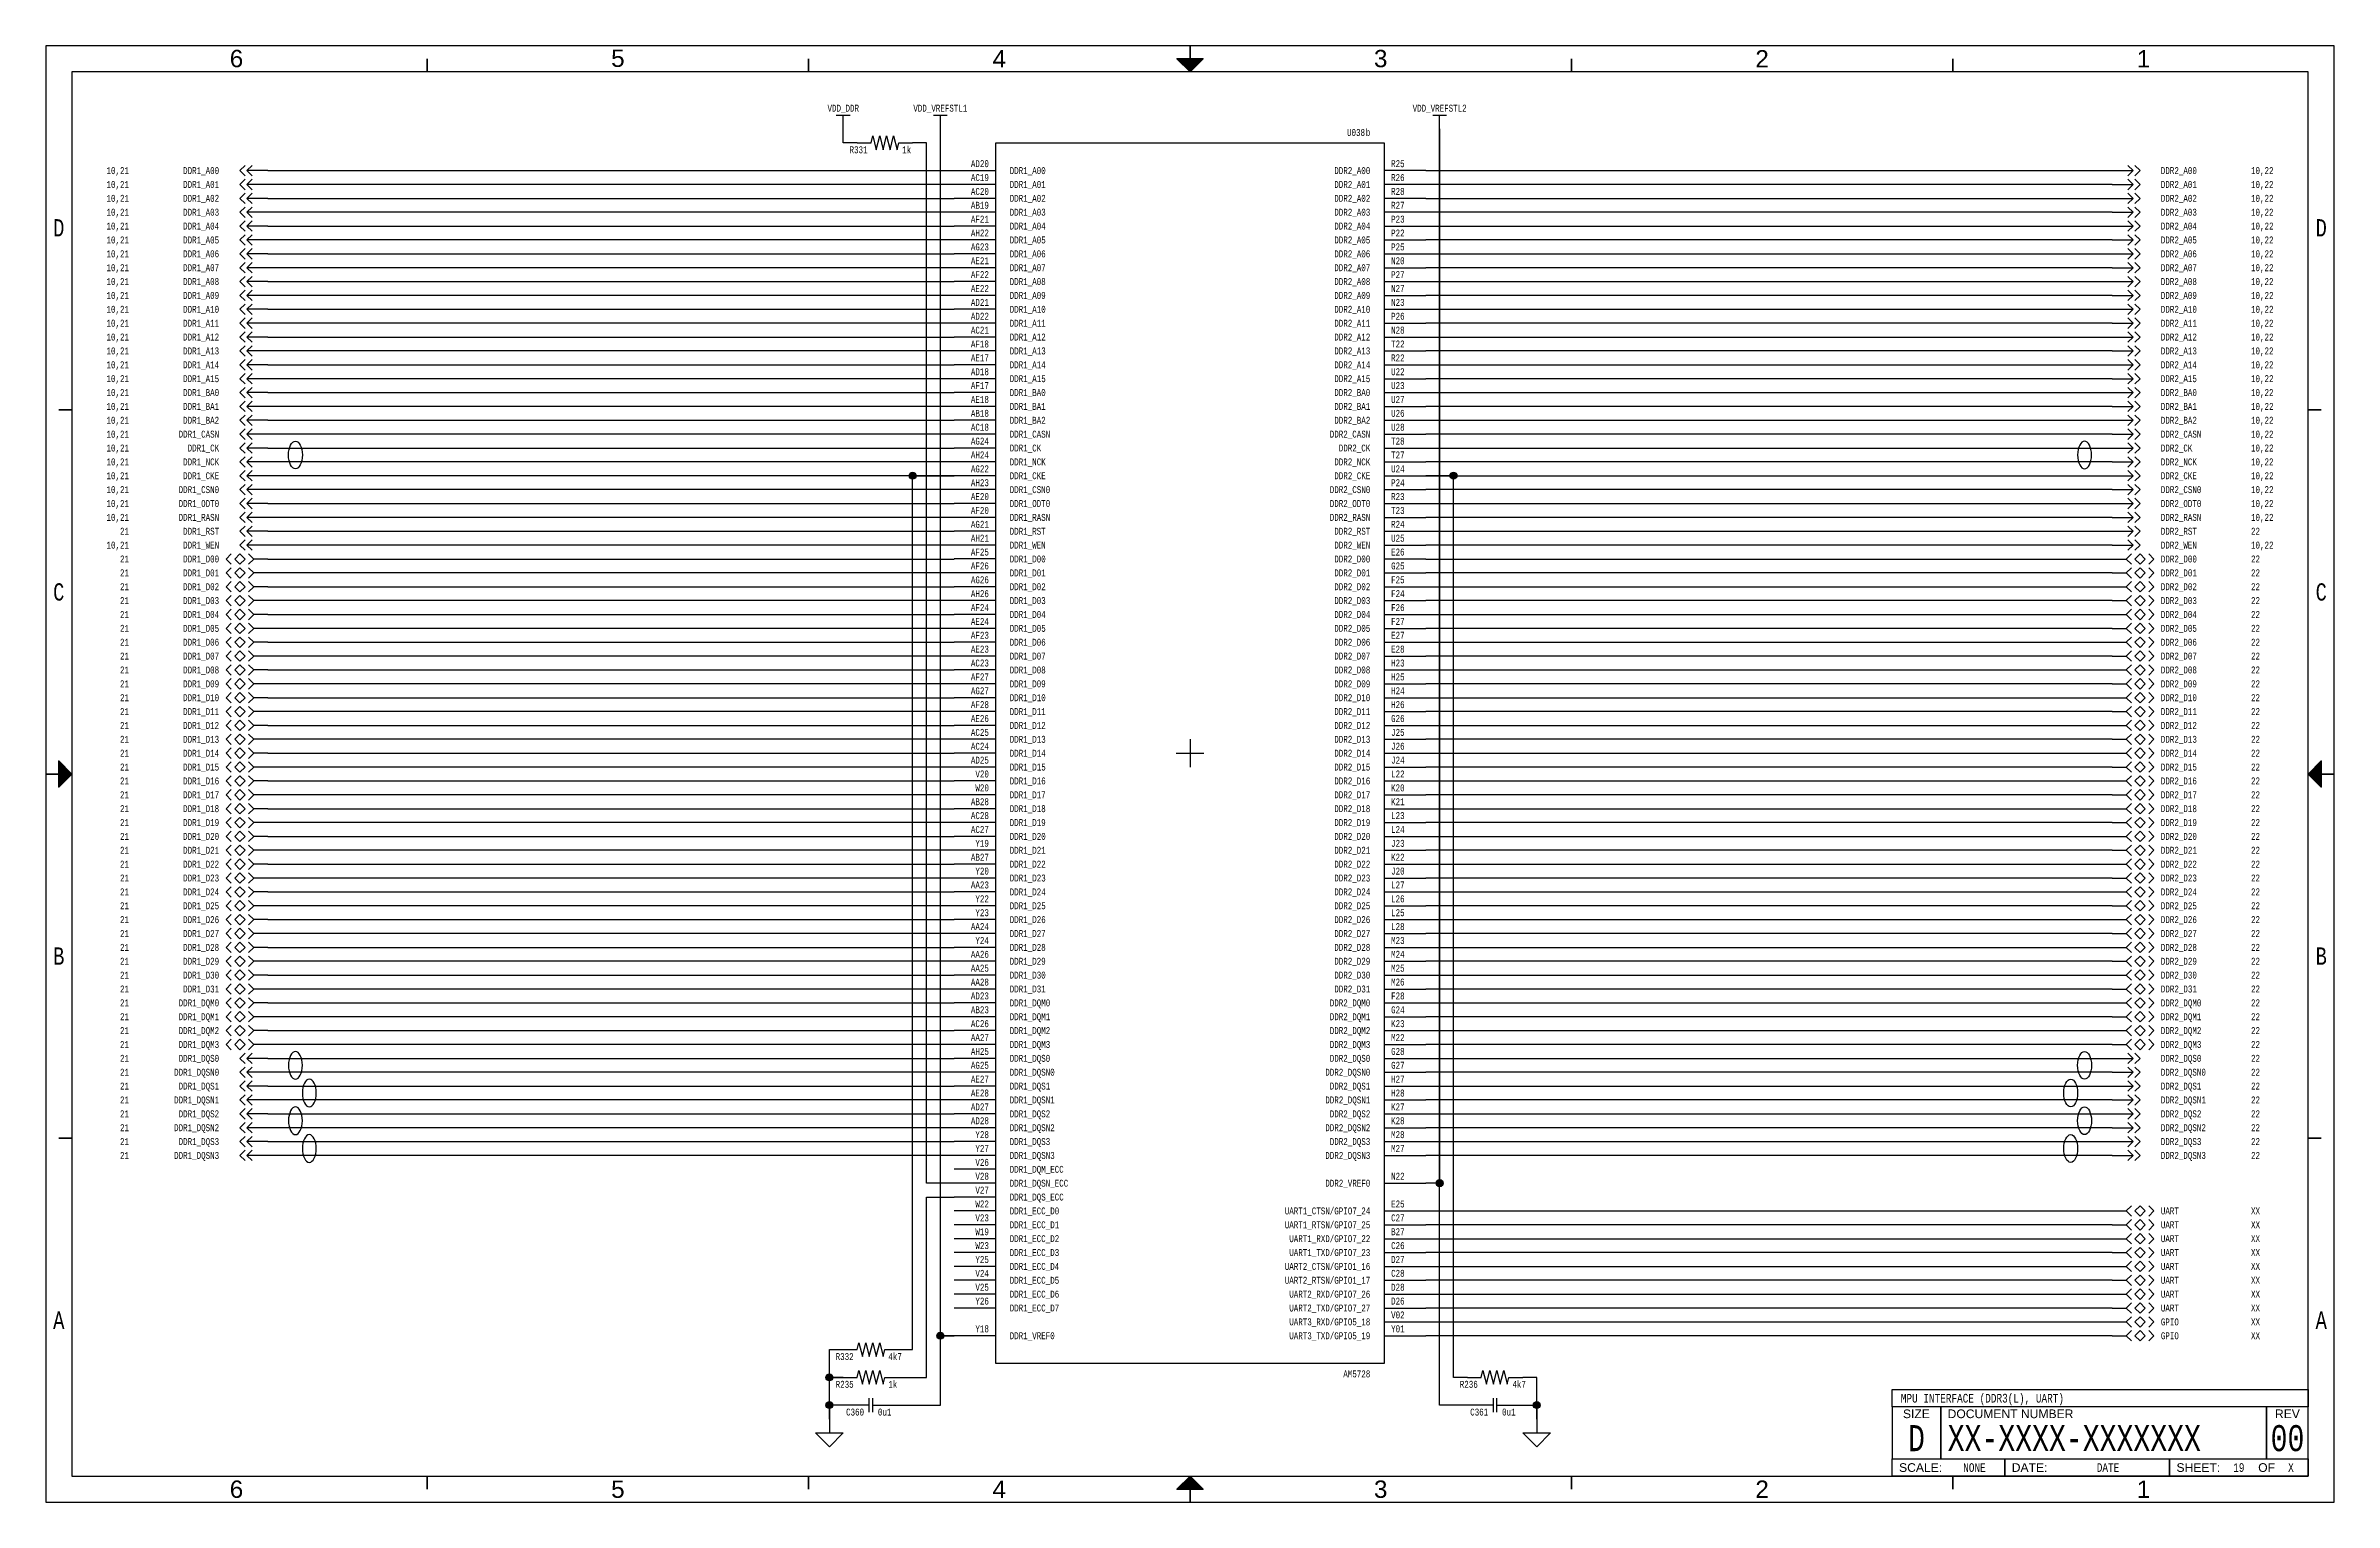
# Paper-space layout '19' of a CAD drawing. Header units: inches. Extents: x 0.2 to 16.8, y 0.2 to 10.8.
import ezdxf
from ezdxf.enums import TextEntityAlignment as Align

# ---------------------------------------------------------------- set-up
doc = ezdxf.new("R2010")
doc.units = ezdxf.units.IN
doc.header["$MEASUREMENT"] = 0
for name, color, linetype in [('BORDER', 13, 'Continuous'), ('COMPONENT', 14, 'Continuous'), ('SIGNAL', 84, 'Continuous'), ('TEXT', 252, 'Continuous')]:
    doc.layers.add(name, color=color, linetype=linetype)
doc.styles.add('Monotxt_75', font='monotxt.shx', dxfattribs={"width": 0.75})
doc.styles.get("Standard").update_dxf_attribs({"font": 'arial.ttf'})

psp = doc.layouts.new('19')

# ---------------------------------------------------------------- texts
at = {"layer": 'TEXT', "style": 'Monotxt_75', "width": 0.75}
for s, p in [('VDD_DDR', (6, 10.275)), ('VDD_VREFSTL1', (6.7, 10.275)), ('VDD_VREFSTL2', (10.3, 10.275))]:
    psp.add_text(s, height=0.05, dxfattribs=at).set_placement(p, align=Align.CENTER)
for s, p in [('10,21', (0.85, 9.85)), ('10,21', (0.85, 9.75)), ('DDR1_A00', (1.5, 9.85)), ('DDR1_A01', (1.5, 9.75)), ('10,21', (0.85, 9.65)), ('10,21', (0.85, 9.55)), ('DDR1_A02', (1.5, 9.65)), ('DDR1_A03', (1.5, 9.55)), ('10,21', (0.85, 9.45)), ('DDR1_A04', (1.5, 9.45)), ('10,21', (0.85, 9.35)), ('10,21', (0.85, 9.25)), ('DDR1_A05', (1.5, 9.35)), ('DDR1_A06', (1.5, 9.25)), ('10,21', (0.85, 9.15)), ('10,21', (0.85, 9.05)), ('DDR1_A07', (1.5, 9.15)), ('DDR1_A08', (1.5, 9.05)), ('10,21', (0.85, 8.95)), ('DDR1_A09', (1.5, 8.95)), ('10,21', (0.85, 8.85)), ('10,21', (0.85, 8.75)), ('DDR1_A10', (1.5, 8.85)), ('DDR1_A11', (1.5, 8.75)), ('10,21', (0.85, 8.65)), ('DDR1_A12', (1.5, 8.65)), ('10,21', (0.85, 8.55)), ('10,21', (0.85, 8.45)), ('DDR1_A13', (1.5, 8.55)), ('DDR1_A14', (1.5, 8.45)), ('10,21', (0.85, 8.35)), ('10,21', (0.85, 8.25)), ('DDR1_A15', (1.5, 8.35)), ('DDR1_BA0', (1.5, 8.25)), ('10,21', (0.85, 8.15)), ('DDR1_BA1', (1.5, 8.15)), ('10,21', (0.85, 8.05)), ('10,21', (0.85, 7.95)), ('DDR1_CASN', (1.5, 7.95)), ('DDR1_BA2', (1.5, 8.05)), ('10,21', (0.85, 7.85)), ('10,21', (0.85, 7.75)), ('DDR1_NCK', (1.5, 7.75)), ('DDR1_CK', (1.5, 7.85)), ('10,21', (0.85, 7.65)), ('DDR1_CKE', (1.5, 7.65)), ('10,21', (0.85, 7.55)), ('10,21', (0.85, 7.45)), ('DDR1_CSN0', (1.5, 7.55)), ('DDR1_ODT0', (1.5, 7.45)), ('10,21', (0.85, 7.35)), ('21', (0.85, 7.25)), ('DDR1_RASN', (1.5, 7.35)), ('DDR1_RST', (1.5, 7.25)), ('10,21', (0.85, 7.15)), ('DDR1_WEN', (1.5, 7.15)), ('21', (0.85, 7.05)), ('21', (0.85, 6.95)), ('DDR1_D00', (1.5, 7.05)), ('DDR1_D01', (1.5, 6.95)), ('21', (0.85, 6.85)), ('21', (0.85, 6.75)), ('DDR1_D02', (1.5, 6.85)), ('DDR1_D03', (1.5, 6.75)), ('21', (0.85, 6.65)), ('DDR1_D04', (1.5, 6.65)), ('21', (0.85, 6.55)), ('21', (0.85, 6.45)), ('DDR1_D05', (1.5, 6.55)), ('DDR1_D06', (1.5, 6.45)), ('21', (0.85, 6.35)), ('21', (0.85, 6.25)), ('DDR1_D07', (1.5, 6.35)), ('DDR1_D08', (1.5, 6.25)), ('21', (0.85, 6.15)), ('DDR1_D09', (1.5, 6.15)), ('21', (0.85, 6.05)), ('21', (0.85, 5.95)), ('DDR1_D10', (1.5, 6.05)), ('DDR1_D11', (1.5, 5.95)), ('21', (0.85, 5.85)), ('21', (0.85, 5.75)), ('DDR1_D12', (1.5, 5.85)), ('DDR1_D13', (1.5, 5.75)), ('21', (0.85, 5.65)), ('DDR1_D14', (1.5, 5.65)), ('21', (0.85, 5.55)), ('21', (0.85, 5.45)), ('DDR1_D15', (1.5, 5.55)), ('DDR1_D16', (1.5, 5.45)), ('21', (0.85, 5.35)), ('DDR1_D17', (1.5, 5.35)), ('21', (0.85, 5.25)), ('21', (0.85, 5.15)), ('DDR1_D18', (1.5, 5.25)), ('DDR1_D19', (1.5, 5.15)), ('21', (0.85, 5.05)), ('21', (0.85, 4.95)), ('DDR1_D20', (1.5, 5.05)), ('DDR1_D21', (1.5, 4.95)), ('21', (0.85, 4.85)), ('DDR1_D22', (1.5, 4.85)), ('21', (0.85, 4.75)), ('21', (0.85, 4.65)), ('DDR1_D23', (1.5, 4.75)), ('DDR1_D24', (1.5, 4.65)), ('21', (0.85, 4.55)), ('21', (0.85, 4.45)), ('DDR1_D25', (1.5, 4.55)), ('DDR1_D26', (1.5, 4.45)), ('21', (0.85, 4.35)), ('DDR1_D27', (1.5, 4.35)), ('21', (0.85, 4.25)), ('21', (0.85, 4.15)), ('DDR1_D28', (1.5, 4.25)), ('DDR1_D29', (1.5, 4.15)), ('21', (0.85, 4.05)), ('21', (0.85, 3.95)), ('DDR1_D30', (1.5, 4.05)), ('DDR1_D31', (1.5, 3.95)), ('21', (0.85, 3.85)), ('DDR1_DQM0', (1.5, 3.85)), ('21', (0.85, 3.75)), ('21', (0.85, 3.65)), ('DDR1_DQM1', (1.5, 3.75)), ('DDR1_DQM2', (1.5, 3.65)), ('21', (0.85, 3.55)), ('21', (0.85, 3.45)), ('DDR1_DQM3', (1.5, 3.55)), ('DDR1_DQS0', (1.5, 3.45)), ('21', (0.85, 3.35)), ('DDR1_DQSN0', (1.5, 3.35)), ('21', (0.85, 3.25)), ('21', (0.85, 3.15)), ('DDR1_DQSN1', (1.5, 3.15)), ('DDR1_DQS1', (1.5, 3.25)), ('21', (0.85, 3.05)), ('21', (0.85, 2.95)), ('DDR1_DQSN2', (1.5, 2.95)), ('DDR1_DQS2', (1.5, 3.05)), ('21', (0.85, 2.85)), ('DDR1_DQS3', (1.5, 2.85)), ('21', (0.85, 2.75)), ('DDR1_DQSN3', (1.5, 2.75))]:
    psp.add_text(s, height=0.05, dxfattribs=at).set_placement(p, align=Align.MIDDLE_RIGHT)
for s, p in [('DDR2_A00', (15.5, 9.85)), ('DDR2_A01', (15.5, 9.75)), ('10,22', (16.15, 9.85)), ('10,22', (16.15, 9.75)), ('DDR2_A02', (15.5, 9.65)), ('DDR2_A03', (15.5, 9.55)), ('10,22', (16.15, 9.65)), ('10,22', (16.15, 9.55)), ('DDR2_A04', (15.5, 9.45)), ('10,22', (16.15, 9.45)), ('DDR2_A05', (15.5, 9.35)), ('DDR2_A06', (15.5, 9.25)), ('10,22', (16.15, 9.35)), ('10,22', (16.15, 9.25)), ('DDR2_A07', (15.5, 9.15)), ('DDR2_A08', (15.5, 9.05)), ('10,22', (16.15, 9.15)), ('10,22', (16.15, 9.05)), ('DDR2_A09', (15.5, 8.95)), ('10,22', (16.15, 8.95)), ('DDR2_A10', (15.5, 8.85)), ('DDR2_A11', (15.5, 8.75)), ('10,22', (16.15, 8.85)), ('10,22', (16.15, 8.75)), ('DDR2_A12', (15.5, 8.65)), ('10,22', (16.15, 8.65)), ('DDR2_A13', (15.5, 8.55)), ('DDR2_A14', (15.5, 8.45)), ('10,22', (16.15, 8.55)), ('10,22', (16.15, 8.45)), ('DDR2_A15', (15.5, 8.35)), ('DDR2_BA0', (15.5, 8.25)), ('10,22', (16.15, 8.35)), ('10,22', (16.15, 8.25)), ('DDR2_BA1', (15.5, 8.15)), ('10,22', (16.15, 8.15)), ('DDR2_BA2', (15.5, 8.05)), ('DDR2_CASN', (15.5, 7.95)), ('10,22', (16.15, 8.05)), ('10,22', (16.15, 7.95)), ('DDR2_CK', (15.5, 7.85)), ('DDR2_NCK', (15.5, 7.75)), ('10,22', (16.15, 7.85)), ('10,22', (16.15, 7.75)), ('DDR2_CKE', (15.5, 7.65)), ('10,22', (16.15, 7.65)), ('DDR2_CSN0', (15.5, 7.55)), ('DDR2_ODT0', (15.5, 7.45)), ('10,22', (16.15, 7.55)), ('10,22', (16.15, 7.45)), ('DDR2_RASN', (15.5, 7.35)), ('DDR2_RST', (15.5, 7.25)), ('10,22', (16.15, 7.35)), ('22', (16.15, 7.25)), ('DDR2_WEN', (15.5, 7.15)), ('10,22', (16.15, 7.15)), ('DDR2_D00', (15.5, 7.05)), ('DDR2_D01', (15.5, 6.95)), ('22', (16.15, 7.05)), ('22', (16.15, 6.95)), ('DDR2_D02', (15.5, 6.85)), ('DDR2_D03', (15.5, 6.75)), ('22', (16.15, 6.85)), ('22', (16.15, 6.75)), ('DDR2_D04', (15.5, 6.65)), ('22', (16.15, 6.65)), ('DDR2_D05', (15.5, 6.55)), ('DDR2_D06', (15.5, 6.45)), ('22', (16.15, 6.55)), ('22', (16.15, 6.45)), ('DDR2_D07', (15.5, 6.35)), ('DDR2_D08', (15.5, 6.25)), ('22', (16.15, 6.35)), ('22', (16.15, 6.25)), ('DDR2_D09', (15.5, 6.15)), ('22', (16.15, 6.15)), ('DDR2_D10', (15.5, 6.05)), ('DDR2_D11', (15.5, 5.95)), ('22', (16.15, 6.05)), ('22', (16.15, 5.95)), ('DDR2_D12', (15.5, 5.85)), ('DDR2_D13', (15.5, 5.75)), ('22', (16.15, 5.85)), ('22', (16.15, 5.75)), ('DDR2_D14', (15.5, 5.65)), ('22', (16.15, 5.65)), ('DDR2_D15', (15.5, 5.55)), ('DDR2_D16', (15.5, 5.45)), ('22', (16.15, 5.55)), ('22', (16.15, 5.45)), ('DDR2_D17', (15.5, 5.35)), ('22', (16.15, 5.35)), ('DDR2_D18', (15.5, 5.25)), ('DDR2_D19', (15.5, 5.15)), ('22', (16.15, 5.25)), ('22', (16.15, 5.15)), ('DDR2_D20', (15.5, 5.05)), ('DDR2_D21', (15.5, 4.95)), ('22', (16.15, 5.05)), ('22', (16.15, 4.95)), ('DDR2_D22', (15.5, 4.85)), ('22', (16.15, 4.85)), ('DDR2_D23', (15.5, 4.75)), ('DDR2_D24', (15.5, 4.65)), ('22', (16.15, 4.75)), ('22', (16.15, 4.65)), ('DDR2_D25', (15.5, 4.55)), ('DDR2_D26', (15.5, 4.45)), ('22', (16.15, 4.55)), ('22', (16.15, 4.45)), ('DDR2_D27', (15.5, 4.35)), ('22', (16.15, 4.35)), ('DDR2_D28', (15.5, 4.25)), ('DDR2_D29', (15.5, 4.15)), ('22', (16.15, 4.25)), ('22', (16.15, 4.15)), ('DDR2_D30', (15.5, 4.05)), ('DDR2_D31', (15.5, 3.95)), ('22', (16.15, 4.05)), ('22', (16.15, 3.95)), ('DDR2_DQM0', (15.5, 3.85)), ('22', (16.15, 3.85)), ('DDR2_DQM1', (15.5, 3.75)), ('DDR2_DQM2', (15.5, 3.65)), ('22', (16.15, 3.75)), ('22', (16.15, 3.65)), ('DDR2_DQM3', (15.5, 3.55)), ('DDR2_DQS0', (15.5, 3.45)), ('22', (16.15, 3.55)), ('22', (16.15, 3.45)), ('DDR2_DQSN0', (15.5, 3.35)), ('22', (16.15, 3.35)), ('DDR2_DQS1', (15.5, 3.25)), ('DDR2_DQSN1', (15.5, 3.15)), ('22', (16.15, 3.25)), ('22', (16.15, 3.15)), ('DDR2_DQS2', (15.5, 3.05)), ('DDR2_DQSN2', (15.5, 2.95)), ('22', (16.15, 3.05)), ('22', (16.15, 2.95)), ('DDR2_DQS3', (15.5, 2.85)), ('22', (16.15, 2.85)), ('DDR2_DQSN3', (15.5, 2.75)), ('22', (16.15, 2.75)), ('UART', (15.5, 2.35)), ('XX', (16.15, 2.35)), ('UART', (15.5, 2.25)), ('UART', (15.5, 2.15)), ('XX', (16.15, 2.25)), ('XX', (16.15, 2.15)), ('UART', (15.5, 2.05)), ('XX', (16.15, 2.05)), ('UART', (15.5, 1.95)), ('UART', (15.5, 1.85)), ('XX', (16.15, 1.95)), ('XX', (16.15, 1.85)), ('UART', (15.5, 1.75)), ('UART', (15.5, 1.65)), ('XX', (16.15, 1.75)), ('XX', (16.15, 1.65)), ('GPIO', (15.5, 1.55)), ('XX', (16.15, 1.55)), ('GPIO', (15.5, 1.45)), ('XX', (16.15, 1.45))]:
    psp.add_text(s, height=0.05, dxfattribs=at).set_placement(p, align=Align.MIDDLE_LEFT)

# ---------------------------------------------------------------- blocks, each defined once
blk = doc.blocks.new('ANSI B Frame')
at = {"layer": 'BORDER', "lineweight": 35}
h = blk.add_hatch(color=256, dxfattribs=at)
h.dxf.hatch_style = 1
h.paths.add_polyline_path([(8.59375, 10.65625), (8.5, 10.65625), (8.5, 10.5625)])
h.paths.add_polyline_path([(8.5, 10.5625), (8.5, 10.65625), (8.40625, 10.65625)])
h = blk.add_hatch(color=256, dxfattribs=at)
h.dxf.hatch_style = 1
h.paths.add_polyline_path([(0.34375, 5.59375), (0.34375, 5.5), (0.4375, 5.5)])
h.paths.add_polyline_path([(0.4375, 5.5), (0.34375, 5.5), (0.34375, 5.40625)])
h = blk.add_hatch(color=256, dxfattribs=at)
h.dxf.hatch_style = 1
h.paths.add_polyline_path([(16.65625, 5.59375), (16.65625, 5.5), (16.5625, 5.5)])
h.paths.add_polyline_path([(16.5625, 5.5), (16.65625, 5.5), (16.65625, 5.40625)])
h = blk.add_hatch(color=256, dxfattribs=at)
h.dxf.hatch_style = 1
h.paths.add_polyline_path([(8.59375, 0.34375), (8.5, 0.34375), (8.5, 0.4375)])
h.paths.add_polyline_path([(8.5, 0.4375), (8.5, 0.34375), (8.40625, 0.34375)])
at = {"layer": 'BORDER'}
for points in [[(0.25, 0.25), (16.75, 0.25), (16.75, 10.75), (0.25, 10.75)], [(0.4375, 0.4375), (16.5625, 0.4375), (16.5625, 10.5625), (0.4375, 10.5625)], [(13.5625, 1.0625), (16.5625, 1.0625), (16.5625, 0.9375), (13.5625, 0.9375)], [(13.5625, 0.9375), (13.5625, 0.5625), (13.9125, 0.5625), (13.9125, 0.9375), (13.9125, 0.5625), (16.2625, 0.5625), (16.2625, 0.9375), (16.2625, 0.5625), (16.5625, 0.5625), (16.5625, 0.9375)], [(16.5625, 0.4375), (15.5625, 0.4375), (15.5625, 0.5625), (15.5625, 0.4375), (14.375, 0.4375), (14.375, 0.5625), (14.375, 0.4375), (13.5625, 0.4375), (13.5625, 0.5625), (16.5625, 0.5625)]]:
    blk.add_lwpolyline(points, close=True, dxfattribs=at)
at = {"layer": 'BORDER', "lineweight": 35}
for points in [[(8.5, 10.5625), (8.5, 10.75)], [(3, 10.65625), (3, 10.5625)], [(5.75, 10.65625), (5.75, 10.5625)], [(11.25, 10.65625), (11.25, 10.5625)], [(14, 10.65625), (14, 10.5625)], [(0.34375, 8.125), (0.4375, 8.125)], [(16.65625, 8.125), (16.5625, 8.125)], [(0.4375, 5.5), (0.25, 5.5)], [(16.5625, 5.5), (16.75, 5.5)], [(0.34375, 2.875), (0.4375, 2.875)], [(16.65625, 2.875), (16.5625, 2.875)], [(3, 0.34375), (3, 0.4375)], [(5.75, 0.34375), (5.75, 0.4375)], [(8.5, 0.4375), (8.5, 0.25)], [(11.25, 0.34375), (11.25, 0.4375)], [(14, 0.34375), (14, 0.4375)]]:
    blk.add_lwpolyline(points, dxfattribs=at)
for points in [[(8.5, 10.5625), (8.59375, 10.65625), (8.40625, 10.65625)], [(0.4375, 5.5), (0.34375, 5.59375), (0.34375, 5.40625)], [(16.5625, 5.5), (16.65625, 5.59375), (16.65625, 5.40625)], [(8.5, 0.4375), (8.59375, 0.34375), (8.40625, 0.34375)]]:
    blk.add_lwpolyline(points, close=True, dxfattribs=at)
at = {"layer": 'BORDER', "style": 'Monotxt_75', "width": 0.75}
for s, p in [('D', (0.34375, 9.4375)), ('D', (16.65625, 9.4375)), ('C', (0.34375, 6.8125)), ('C', (16.65625, 6.8125)), ('B', (0.34375, 4.1875)), ('B', (16.65625, 4.1875)), ('A', (0.34375, 1.5625)), ('A', (16.65625, 1.5625))]:
    blk.add_text(s, height=0.125, dxfattribs=at).set_placement(p, align=Align.MIDDLE_CENTER)
at = {"layer": 'BORDER'}
for s, p in [('SIZE', (13.7375, 0.8875)), ('REV', (16.4125, 0.8875)), ('OF', (16.2625, 0.5))]:
    blk.add_text(s, height=0.0625, dxfattribs=at).set_placement(p, align=Align.MIDDLE_CENTER)
for s, p in [('DOCUMENT NUMBER', (13.9625, 0.8875)), ('SCALE:', (13.6125, 0.5)), ('DATE:', (14.425, 0.5)), ('SHEET:', (15.6125, 0.5))]:
    blk.add_text(s, height=0.0625, dxfattribs=at).set_placement(p, align=Align.MIDDLE_LEFT)
at = {"layer": 'BORDER', "flags": 8}
for tag, p in [('ZN6', (1.625, 10.65787)), ('ZN5', (4.375, 10.66009)), ('ZN4', (7.125, 10.65625)), ('ZN3', (9.875, 10.65796)), ('ZN2', (12.625, 10.65574)), ('ZN1', (15.375, 10.65574)), ('ZN6', (1.625, 0.34375)), ('ZN5', (4.375, 0.34375)), ('ZN4', (7.125, 0.34375)), ('ZN3', (9.875, 0.34375)), ('ZN2', (12.625, 0.34375)), ('ZN1', (15.375, 0.34375))]:
    blk.add_attdef(tag, text='', height=0.125, dxfattribs=at).set_placement(p, align=Align.MIDDLE_CENTER)
at = {"layer": 'TEXT', "style": 'Monotxt_75', "width": 0.75, "flags": 8}
for tag, height, p in [('DESRP', 0.0625, (13.625, 1)), ('DWG_NO', 0.1875, (13.9625, 0.7125))]:
    blk.add_attdef(tag, text='', height=height, dxfattribs=at).set_placement(p, align=Align.MIDDLE_LEFT)
for tag, height, p in [('SHTSZ', 0.1875, (13.7375, 0.7125)), ('REV', 0.1875, (16.4125, 0.7125)), ('SCALE', 0.0625, (14.15625, 0.5)), ('REVDATE', 0.0625, (15.11875, 0.5)), ('CURRSHT', 0.0625, (16.0625, 0.5)), ('LASTSHT', 0.0625, (16.4375, 0.5))]:
    blk.add_attdef(tag, text='', height=height, dxfattribs=at).set_placement(p, align=Align.MIDDLE_CENTER)
blk = doc.blocks.new('AM5728_B')
blk.add_lwpolyline([(-1.4, 4.4), (1.4, 4.4), (1.4, -4.4), (-1.4, -4.4)], close=True)
for points in [[(-1.7, 4.2), (-1.4, 4.2)], [(1.7, 4.2), (1.4, 4.2)], [(-1.4, 4.1), (-1.7, 4.1)], [(-1.4, 4), (-1.7, 4)], [(1.7, 4.1), (1.4, 4.1)], [(1.7, 4), (1.4, 4)], [(-1.4, 3.9), (-1.7, 3.9)], [(-1.4, 3.8), (-1.7, 3.8)], [(1.7, 3.9), (1.4, 3.9)], [(1.4, 3.8), (1.7, 3.8)], [(-1.4, 3.7), (-1.7, 3.7)], [(1.4, 3.7), (1.7, 3.7)], [(-1.4, 3.6), (-1.7, 3.6)], [(-1.4, 3.5), (-1.7, 3.5)], [(1.4, 3.6), (1.7, 3.6)], [(1.4, 3.5), (1.7, 3.5)], [(-1.4, 3.4), (-1.7, 3.4)], [(1.4, 3.4), (1.7, 3.4)], [(-1.4, 3.3), (-1.7, 3.3)], [(-1.4, 3.2), (-1.7, 3.2)], [(1.4, 3.3), (1.7, 3.3)], [(1.4, 3.2), (1.7, 3.2)], [(-1.4, 3.1), (-1.7, 3.1)], [(-1.4, 3), (-1.7, 3)], [(1.4, 3.1), (1.7, 3.1)], [(1.4, 3), (1.7, 3)], [(-1.4, 2.9), (-1.7, 2.9)], [(1.4, 2.9), (1.7, 2.9)], [(-1.4, 2.8), (-1.7, 2.8)], [(-1.4, 2.7), (-1.7, 2.7)], [(1.4, 2.8), (1.7, 2.8)], [(1.4, 2.7), (1.7, 2.7)], [(-1.4, 2.6), (-1.7, 2.6)], [(-1.4, 2.5), (-1.7, 2.5)], [(1.4, 2.6), (1.7, 2.6)], [(1.4, 2.5), (1.7, 2.5)], [(-1.4, 2.4), (-1.7, 2.4)], [(1.4, 2.4), (1.7, 2.4)], [(-1.4, 2.3), (-1.7, 2.3)], [(-1.4, 2.2), (-1.7, 2.2)], [(1.4, 2.3), (1.7, 2.3)], [(1.4, 2.2), (1.7, 2.2)], [(-1.4, 2.1), (-1.7, 2.1)], [(-1.4, 2), (-1.7, 2)], [(1.4, 2.1), (1.7, 2.1)], [(1.4, 2), (1.7, 2)], [(-1.4, 1.9), (-1.7, 1.9)], [(1.4, 1.9), (1.7, 1.9)], [(-1.4, 1.8), (-1.7, 1.8)], [(-1.4, 1.7), (-1.7, 1.7)], [(1.4, 1.8), (1.7, 1.8)], [(1.4, 1.7), (1.7, 1.7)], [(-1.4, 1.6), (-1.7, 1.6)], [(-1.4, 1.5), (-1.7, 1.5)], [(1.4, 1.6), (1.7, 1.6)], [(1.4, 1.5), (1.7, 1.5)], [(-1.4, 1.4), (-1.7, 1.4)], [(1.4, 1.4), (1.7, 1.4)], [(-1.4, 1.3), (-1.7, 1.3)], [(-1.4, 1.2), (-1.7, 1.2)], [(1.4, 1.3), (1.7, 1.3)], [(1.4, 1.2), (1.7, 1.2)], [(-1.4, 1.1), (-1.7, 1.1)], [(-1.4, 1), (-1.7, 1)], [(1.4, 1.1), (1.7, 1.1)], [(1.4, 1), (1.7, 1)], [(-1.4, 0.9), (-1.7, 0.9)], [(1.4, 0.9), (1.7, 0.9)], [(-1.4, 0.8), (-1.7, 0.8)], [(-1.4, 0.7), (-1.7, 0.7)], [(1.4, 0.8), (1.7, 0.8)], [(1.4, 0.7), (1.7, 0.7)], [(-1.4, 0.6), (-1.7, 0.6)], [(-1.4, 0.5), (-1.7, 0.5)], [(1.4, 0.6), (1.7, 0.6)], [(1.4, 0.5), (1.7, 0.5)], [(-1.4, 0.4), (-1.7, 0.4)], [(1.4, 0.4), (1.7, 0.4)], [(-1.4, 0.3), (-1.7, 0.3)], [(-1.4, 0.2), (-1.7, 0.2)], [(1.4, 0.3), (1.7, 0.3)], [(1.4, 0.2), (1.7, 0.2)], [(-1.4, 0.1), (-1.7, 0.1)], [(-1.4, 0), (-1.7, 0)], [(1.4, 0.1), (1.7, 0.1)], [(-1.4, -0.1), (-1.7, -0.1)], [(1.4, 0), (1.7, 0)], [(1.4, -0.1), (1.7, -0.1)], [(-1.4, -0.2), (-1.7, -0.2)], [(-1.4, -0.3), (-1.7, -0.3)], [(1.4, -0.2), (1.7, -0.2)], [(1.4, -0.3), (1.7, -0.3)], [(-1.4, -0.4), (-1.7, -0.4)], [(1.4, -0.4), (1.7, -0.4)], [(-1.4, -0.5), (-1.7, -0.5)], [(-1.4, -0.6), (-1.7, -0.6)], [(1.4, -0.5), (1.7, -0.5)], [(1.4, -0.6), (1.7, -0.6)], [(-1.4, -0.7), (-1.7, -0.7)], [(-1.4, -0.8), (-1.7, -0.8)], [(1.4, -0.7), (1.7, -0.7)], [(1.4, -0.8), (1.7, -0.8)], [(-1.4, -0.9), (-1.7, -0.9)], [(1.4, -0.9), (1.7, -0.9)], [(-1.4, -1), (-1.7, -1)], [(-1.4, -1.1), (-1.7, -1.1)], [(1.4, -1), (1.7, -1)], [(1.4, -1.1), (1.7, -1.1)], [(-1.4, -1.2), (-1.7, -1.2)], [(-1.4, -1.3), (-1.7, -1.3)], [(1.4, -1.2), (1.7, -1.2)], [(1.4, -1.3), (1.7, -1.3)], [(-1.4, -1.4), (-1.7, -1.4)], [(1.4, -1.4), (1.7, -1.4)], [(-1.4, -1.5), (-1.7, -1.5)], [(-1.4, -1.6), (-1.7, -1.6)], [(1.4, -1.5), (1.7, -1.5)], [(1.4, -1.6), (1.7, -1.6)], [(-1.4, -1.7), (-1.7, -1.7)], [(-1.4, -1.8), (-1.7, -1.8)], [(1.4, -1.7), (1.7, -1.7)], [(1.4, -1.8), (1.7, -1.8)], [(-1.4, -1.9), (-1.7, -1.9)], [(1.4, -1.9), (1.7, -1.9)], [(-1.4, -2), (-1.7, -2)], [(-1.4, -2.1), (-1.7, -2.1)], [(1.4, -2), (1.7, -2)], [(1.4, -2.1), (1.7, -2.1)], [(-1.4, -2.2), (-1.7, -2.2)], [(-1.4, -2.3), (-1.7, -2.3)], [(1.4, -2.2), (1.7, -2.2)], [(1.4, -2.3), (1.7, -2.3)], [(-1.4, -2.4), (-1.7, -2.4)], [(1.4, -2.4), (1.7, -2.4)], [(-1.4, -2.5), (-1.7, -2.5)], [(-1.4, -2.6), (-1.7, -2.6)], [(1.4, -2.5), (1.7, -2.5)], [(1.4, -2.6), (1.7, -2.6)], [(-1.4, -2.7), (-1.7, -2.7)], [(-1.4, -2.8), (-1.7, -2.8)], [(1.4, -2.7), (1.7, -2.7)], [(1.4, -2.8), (1.7, -2.8)], [(-1.4, -2.9), (-1.7, -2.9)], [(1.4, -2.9), (1.7, -2.9)], [(-1.4, -3), (-1.7, -3)], [(-1.4, -3.1), (-1.7, -3.1)], [(1.4, -3.1), (1.7, -3.1)], [(-1.4, -3.2), (-1.7, -3.2)], [(-1.4, -3.3), (-1.7, -3.3)], [(-1.4, -3.4), (-1.7, -3.4)], [(1.4, -3.3), (1.7, -3.3)], [(1.4, -3.4), (1.7, -3.4)], [(-1.4, -3.5), (-1.7, -3.5)], [(-1.4, -3.6), (-1.7, -3.6)], [(1.4, -3.5), (1.7, -3.5)], [(1.4, -3.6), (1.7, -3.6)], [(-1.4, -3.7), (-1.7, -3.7)], [(1.4, -3.7), (1.7, -3.7)], [(-1.4, -3.8), (-1.7, -3.8)], [(-1.4, -3.9), (-1.7, -3.9)], [(1.4, -3.8), (1.7, -3.8)], [(1.4, -3.9), (1.7, -3.9)], [(-1.4, -4), (-1.7, -4)], [(1.4, -4), (1.7, -4)], [(1.4, -4.1), (1.7, -4.1)], [(-1.4, -4.2), (-1.7, -4.2)], [(1.4, -4.2), (1.7, -4.2)]]:
    blk.add_lwpolyline(points)
at = {"color": 7}
for points in [[(0, 0.1), (0, 0), (0.1, 0)], [(-0.1, 0), (0, 0), (0, -0.1)]]:
    blk.add_lwpolyline(points, dxfattribs=at)
at = {"layer": 'TEXT', "style": 'Monotxt_75', "width": 0.75}
for s, p in [('b', (1.3, 4.45)), ('AD20', (-1.45, 4.225)), ('AC19', (-1.45, 4.125)), ('AC20', (-1.45, 4.025)), ('AB19', (-1.45, 3.925)), ('AF21', (-1.45, 3.825)), ('AH22', (-1.45, 3.725)), ('AG23', (-1.45, 3.625)), ('AE21', (-1.45, 3.525)), ('AF22', (-1.45, 3.425)), ('AE22', (-1.45, 3.325)), ('AD21', (-1.45, 3.225)), ('AD22', (-1.45, 3.125)), ('AC21', (-1.45, 3.025)), ('AF18', (-1.45, 2.925)), ('AE17', (-1.45, 2.825)), ('AD18', (-1.45, 2.725)), ('AF17', (-1.45, 2.625)), ('AE18', (-1.45, 2.525)), ('AB18', (-1.45, 2.425)), ('AC18', (-1.45, 2.325)), ('AG24', (-1.45, 2.225)), ('AH24', (-1.45, 2.125)), ('AG22', (-1.45, 2.025)), ('AH23', (-1.45, 1.925)), ('AE20', (-1.45, 1.825)), ('AF20', (-1.45, 1.725)), ('AG21', (-1.45, 1.625)), ('AH21', (-1.45, 1.525)), ('AF25', (-1.45, 1.425)), ('AF26', (-1.45, 1.325)), ('AG26', (-1.45, 1.225)), ('AH26', (-1.45, 1.125)), ('AF24', (-1.45, 1.025)), ('AE24', (-1.45, 0.925)), ('AF23', (-1.45, 0.825)), ('AE23', (-1.45, 0.725)), ('AC23', (-1.45, 0.625)), ('AF27', (-1.45, 0.525)), ('AG27', (-1.45, 0.425)), ('AF28', (-1.45, 0.325)), ('AE26', (-1.45, 0.225)), ('AC25', (-1.45, 0.125)), ('AC24', (-1.45, 0.025)), ('AD25', (-1.45, -0.075)), ('V20', (-1.45, -0.175)), ('AB28', (-1.45, -0.375)), ('W20', (-1.45, -0.275)), ('AC28', (-1.45, -0.475)), ('AC27', (-1.45, -0.575)), ('Y19', (-1.45, -0.675)), ('AB27', (-1.45, -0.775)), ('Y20', (-1.45, -0.875)), ('AA23', (-1.45, -0.975)), ('Y22', (-1.45, -1.075)), ('Y23', (-1.45, -1.175)), ('AA24', (-1.45, -1.275)), ('AA26', (-1.45, -1.475)), ('Y24', (-1.45, -1.375)), ('AA25', (-1.45, -1.575)), ('AA28', (-1.45, -1.675)), ('AD23', (-1.45, -1.775)), ('AB23', (-1.45, -1.875)), ('AC26', (-1.45, -1.975)), ('AA27', (-1.45, -2.075)), ('AH25', (-1.45, -2.175)), ('AG25', (-1.45, -2.275)), ('AE27', (-1.45, -2.375)), ('AE28', (-1.45, -2.475)), ('AD27', (-1.45, -2.575)), ('AD28', (-1.45, -2.675)), ('Y28', (-1.45, -2.775)), ('V26', (-1.45, -2.975)), ('Y27', (-1.45, -2.875)), ('V28', (-1.45, -3.075)), ('V27', (-1.45, -3.175)), ('W22', (-1.45, -3.275)), ('V23', (-1.45, -3.375)), ('W19', (-1.45, -3.475)), ('W23', (-1.45, -3.575)), ('Y25', (-1.45, -3.675)), ('V24', (-1.45, -3.775)), ('V25', (-1.45, -3.875)), ('Y26', (-1.45, -3.975)), ('Y18', (-1.45, -4.175))]:
    blk.add_text(s, height=0.05, dxfattribs=at).set_placement(p, align=Align.RIGHT)
for s, p in [('DDR1_A00', (-1.3, 4.2)), ('DDR1_A01', (-1.3, 4.1)), ('DDR1_A02', (-1.3, 4)), ('DDR1_A03', (-1.3, 3.9)), ('DDR1_A04', (-1.3, 3.8)), ('DDR1_A05', (-1.3, 3.7)), ('DDR1_A06', (-1.3, 3.6)), ('DDR1_A07', (-1.3, 3.5)), ('DDR1_A08', (-1.3, 3.4)), ('DDR1_A09', (-1.3, 3.3)), ('DDR1_A10', (-1.3, 3.2)), ('DDR1_A11', (-1.3, 3.1)), ('DDR1_A12', (-1.3, 3)), ('DDR1_A13', (-1.3, 2.9)), ('DDR1_A14', (-1.3, 2.8)), ('DDR1_A15', (-1.3, 2.7)), ('DDR1_BA0', (-1.3, 2.6)), ('DDR1_BA1', (-1.3, 2.5)), ('DDR1_BA2', (-1.3, 2.4)), ('DDR1_CASN', (-1.3, 2.3)), ('DDR1_CK', (-1.3, 2.2)), ('DDR1_NCK', (-1.3, 2.1)), ('DDR1_CKE', (-1.3, 2)), ('DDR1_CSN0', (-1.3, 1.9)), ('DDR1_ODT0', (-1.3, 1.8)), ('DDR1_RASN', (-1.3, 1.7)), ('DDR1_RST', (-1.3, 1.6)), ('DDR1_WEN', (-1.3, 1.5)), ('DDR1_D00', (-1.3, 1.4)), ('DDR1_D01', (-1.3, 1.3)), ('DDR1_D02', (-1.3, 1.2)), ('DDR1_D03', (-1.3, 1.1)), ('DDR1_D04', (-1.3, 1)), ('DDR1_D05', (-1.3, 0.9)), ('DDR1_D06', (-1.3, 0.8)), ('DDR1_D07', (-1.3, 0.7)), ('DDR1_D08', (-1.3, 0.6)), ('DDR1_D09', (-1.3, 0.5)), ('DDR1_D10', (-1.3, 0.4)), ('DDR1_D11', (-1.3, 0.3)), ('DDR1_D12', (-1.3, 0.2)), ('DDR1_D13', (-1.3, 0.1)), ('DDR1_D14', (-1.3, 0)), ('DDR1_D15', (-1.3, -0.1)), ('DDR1_D16', (-1.3, -0.2)), ('DDR1_D17', (-1.3, -0.3)), ('DDR1_D18', (-1.3, -0.4)), ('DDR1_D19', (-1.3, -0.5)), ('DDR1_D20', (-1.3, -0.6)), ('DDR1_D21', (-1.3, -0.7)), ('DDR1_D22', (-1.3, -0.8)), ('DDR1_D23', (-1.3, -0.9)), ('DDR1_D24', (-1.3, -1)), ('DDR1_D25', (-1.3, -1.1)), ('DDR1_D26', (-1.3, -1.2)), ('DDR1_D27', (-1.3, -1.3)), ('DDR1_D28', (-1.3, -1.4)), ('DDR1_D29', (-1.3, -1.5)), ('DDR1_D30', (-1.3, -1.6)), ('DDR1_D31', (-1.3, -1.7)), ('DDR1_DQM0', (-1.3, -1.8)), ('DDR1_DQM1', (-1.3, -1.9)), ('DDR1_DQM2', (-1.3, -2)), ('DDR1_DQM3', (-1.3, -2.1)), ('DDR1_DQS0', (-1.3, -2.2)), ('DDR1_DQSN0', (-1.3, -2.3)), ('DDR1_DQS1', (-1.3, -2.4)), ('DDR1_DQSN1', (-1.3, -2.5)), ('DDR1_DQS2', (-1.3, -2.6)), ('DDR1_DQSN2', (-1.3, -2.7)), ('DDR1_DQS3', (-1.3, -2.8)), ('DDR1_DQSN3', (-1.3, -2.9)), ('DDR1_DQM_ECC', (-1.3, -3)), ('DDR1_DQSN_ECC', (-1.3, -3.1)), ('DDR1_DQS_ECC', (-1.3, -3.2)), ('DDR1_ECC_D0', (-1.3, -3.3)), ('DDR1_ECC_D1', (-1.3, -3.4)), ('DDR1_ECC_D2', (-1.3, -3.5)), ('DDR1_ECC_D3', (-1.3, -3.6)), ('DDR1_ECC_D4', (-1.3, -3.7)), ('DDR1_ECC_D5', (-1.3, -3.8)), ('DDR1_ECC_D6', (-1.3, -3.9)), ('DDR1_ECC_D7', (-1.3, -4)), ('DDR1_VREF0', (-1.3, -4.2))]:
    blk.add_text(s, height=0.05, dxfattribs=at).set_placement(p, align=Align.MIDDLE_LEFT)
for s, p in [('DDR2_A00', (1.3, 4.2)), ('DDR2_A01', (1.3, 4.1)), ('DDR2_A02', (1.3, 4)), ('DDR2_A03', (1.3, 3.9)), ('DDR2_A04', (1.3, 3.8)), ('DDR2_A05', (1.3, 3.7)), ('DDR2_A06', (1.3, 3.6)), ('DDR2_A07', (1.3, 3.5)), ('DDR2_A08', (1.3, 3.4)), ('DDR2_A09', (1.3, 3.3)), ('DDR2_A10', (1.3, 3.2)), ('DDR2_A11', (1.3, 3.1)), ('DDR2_A12', (1.3, 3)), ('DDR2_A13', (1.3, 2.9)), ('DDR2_A14', (1.3, 2.8)), ('DDR2_A15', (1.3, 2.7)), ('DDR2_BA0', (1.3, 2.6)), ('DDR2_BA1', (1.3, 2.5)), ('DDR2_CASN', (1.3, 2.3)), ('DDR2_BA2', (1.3, 2.4)), ('DDR2_CK', (1.3, 2.2)), ('DDR2_NCK', (1.3, 2.1)), ('DDR2_CKE', (1.3, 2)), ('DDR2_CSN0', (1.3, 1.9)), ('DDR2_ODT0', (1.3, 1.8)), ('DDR2_RASN', (1.3, 1.7)), ('DDR2_RST', (1.3, 1.6)), ('DDR2_WEN', (1.3, 1.5)), ('DDR2_D00', (1.3, 1.4)), ('DDR2_D01', (1.3, 1.3)), ('DDR2_D02', (1.3, 1.2)), ('DDR2_D03', (1.3, 1.1)), ('DDR2_D04', (1.3, 1)), ('DDR2_D05', (1.3, 0.9)), ('DDR2_D06', (1.3, 0.8)), ('DDR2_D07', (1.3, 0.7)), ('DDR2_D08', (1.3, 0.6)), ('DDR2_D09', (1.3, 0.5)), ('DDR2_D10', (1.3, 0.4)), ('DDR2_D11', (1.3, 0.3)), ('DDR2_D12', (1.3, 0.2)), ('DDR2_D13', (1.3, 0.1)), ('DDR2_D14', (1.3, 0)), ('DDR2_D15', (1.3, -0.1)), ('DDR2_D16', (1.3, -0.2)), ('DDR2_D17', (1.3, -0.3)), ('DDR2_D18', (1.3, -0.4)), ('DDR2_D19', (1.3, -0.5)), ('DDR2_D20', (1.3, -0.6)), ('DDR2_D21', (1.3, -0.7)), ('DDR2_D22', (1.3, -0.8)), ('DDR2_D23', (1.3, -0.9)), ('DDR2_D24', (1.3, -1)), ('DDR2_D25', (1.3, -1.1)), ('DDR2_D26', (1.3, -1.2)), ('DDR2_D27', (1.3, -1.3)), ('DDR2_D28', (1.3, -1.4)), ('DDR2_D29', (1.3, -1.5)), ('DDR2_D30', (1.3, -1.6)), ('DDR2_DQM0', (1.3, -1.8)), ('DDR2_D31', (1.3, -1.7)), ('DDR2_DQM1', (1.3, -1.9)), ('DDR2_DQM2', (1.3, -2)), ('DDR2_DQM3', (1.3, -2.1)), ('DDR2_DQSN0', (1.3, -2.3)), ('DDR2_DQS0', (1.3, -2.2)), ('DDR2_DQSN1', (1.3, -2.5)), ('DDR2_DQS1', (1.3, -2.4)), ('DDR2_DQS2', (1.3, -2.6)), ('DDR2_DQSN2', (1.3, -2.7)), ('DDR2_DQS3', (1.3, -2.8)), ('DDR2_DQSN3', (1.3, -2.9)), ('DDR2_VREF0', (1.3, -3.1)), ('UART1_CTSN/GPIO7_24', (1.3, -3.3)), ('UART1_RTSN/GPIO7_25', (1.3, -3.4)), ('UART1_RXD/GPIO7_22', (1.3, -3.5)), ('UART1_TXD/GPIO7_23', (1.3, -3.6)), ('UART2_CTSN/GPIO1_16', (1.3, -3.7)), ('UART2_RTSN/GPIO1_17', (1.3, -3.8)), ('UART2_RXD/GPIO7_26', (1.3, -3.9)), ('UART2_TXD/GPIO7_27', (1.3, -4)), ('UART3_RXD/GPIO5_18', (1.3, -4.1)), ('UART3_TXD/GPIO5_19', (1.3, -4.2))]:
    blk.add_text(s, height=0.05, dxfattribs=at).set_placement(p, align=Align.MIDDLE_RIGHT)
for s, p in [('R25', (1.45, 4.225)), ('R26', (1.45, 4.125)), ('R28', (1.45, 4.025)), ('R27', (1.45, 3.925)), ('P23', (1.45, 3.825)), ('P22', (1.45, 3.725)), ('P25', (1.45, 3.625)), ('N20', (1.45, 3.525)), ('P27', (1.45, 3.425)), ('N27', (1.45, 3.325)), ('N23', (1.45, 3.225)), ('P26', (1.45, 3.125)), ('T22', (1.45, 2.925)), ('N28', (1.45, 3.025)), ('R22', (1.45, 2.825)), ('U22', (1.45, 2.725)), ('U23', (1.45, 2.625)), ('U27', (1.45, 2.525)), ('U26', (1.45, 2.425)), ('U28', (1.45, 2.325)), ('T28', (1.45, 2.225)), ('T27', (1.45, 2.125)), ('U24', (1.45, 2.025)), ('P24', (1.45, 1.925)), ('R23', (1.45, 1.825)), ('T23', (1.45, 1.725)), ('R24', (1.45, 1.625)), ('U25', (1.45, 1.525)), ('G25', (1.45, 1.325)), ('E26', (1.45, 1.425)), ('F25', (1.45, 1.225)), ('F24', (1.45, 1.125)), ('F26', (1.45, 1.025)), ('E27', (1.45, 0.825)), ('F27', (1.45, 0.925)), ('E28', (1.45, 0.725)), ('H23', (1.45, 0.625)), ('H25', (1.45, 0.525)), ('H24', (1.45, 0.425)), ('H26', (1.45, 0.325)), ('G26', (1.45, 0.225)), ('J25', (1.45, 0.125)), ('J26', (1.45, 0.025)), ('J24', (1.45, -0.075)), ('L22', (1.45, -0.175)), ('K20', (1.45, -0.275)), ('K21', (1.45, -0.375)), ('L23', (1.45, -0.475)), ('J23', (1.45, -0.675)), ('L24', (1.45, -0.575)), ('K22', (1.45, -0.775)), ('J20', (1.45, -0.875)), ('L27', (1.45, -0.975)), ('L26', (1.45, -1.075)), ('L25', (1.45, -1.175)), ('L28', (1.45, -1.275)), ('M23', (1.45, -1.375)), ('M24', (1.45, -1.475)), ('M25', (1.45, -1.575)), ('M26', (1.45, -1.675)), ('F28', (1.45, -1.775)), ('G24', (1.45, -1.875)), ('K23', (1.45, -1.975)), ('M22', (1.45, -2.075)), ('G28', (1.45, -2.175)), ('G27', (1.45, -2.275)), ('H27', (1.45, -2.375)), ('H28', (1.45, -2.475)), ('K27', (1.45, -2.575)), ('K28', (1.45, -2.675)), ('M28', (1.45, -2.775)), ('M27', (1.45, -2.875)), ('N22', (1.45, -3.075)), ('E25', (1.45, -3.275)), ('C27', (1.45, -3.375)), ('B27', (1.45, -3.475)), ('C26', (1.45, -3.575)), ('D27', (1.45, -3.675)), ('C28', (1.45, -3.775)), ('D28', (1.45, -3.875)), ('D26', (1.45, -3.975)), ('V02', (1.45, -4.075)), ('Y01', (1.45, -4.175))]:
    blk.add_text(s, height=0.05, dxfattribs=at).set_placement(p)
blk.add_text('AM5728', height=0.05, dxfattribs=at).set_placement((1.3, -4.45), align=Align.TOP_RIGHT)
at = {"layer": 'TEXT', "style": 'Monotxt_75', "width": 0.75, "flags": 8}
blk.add_attdef('REFNO', text='', height=0.05, dxfattribs=at).set_placement((1.262, 4.45), align=Align.RIGHT)
blk = doc.blocks.new('CAP')
for points in [[(0, 0.0125), (0, 0.2)], [(-0.05, 0.0125), (0.05, 0.0125)], [(-0.05, -0.0125), (0.05, -0.0125)], [(0, -0.0125), (0, -0.2)]]:
    blk.add_lwpolyline(points)
at = {"layer": 'TEXT', "style": 'Monotxt_75', "width": 0.75, "flags": 8}
blk.add_attdef('REFID', text='', height=0.05, rotation=270, dxfattribs=at).set_placement((-0.025, 0.05), align=Align.TOP_RIGHT)
blk.add_attdef('VALUE', text='', height=0.05, rotation=270, dxfattribs=at).set_placement((-0.025, -0.05), align=Align.TOP_LEFT)
blk = doc.blocks.new('RES')
blk.add_lwpolyline([(-0.2, 0), (-0.1, 0), (-0.0875, 0.05), (-0.0625, -0.05), (-0.0375, 0.05), (-0.0125, -0.05), (0.0125, 0.05), (0.0375, -0.05), (0.0625, 0.05), (0.0875, -0.05), (0.1, 0), (0.2, 0)])
at = {"layer": 'TEXT', "style": 'Monotxt_75', "width": 0.75, "flags": 8}
blk.add_attdef('REFID', text='', height=0.05, dxfattribs=at).set_placement((-0.125, -0.025), align=Align.TOP_RIGHT)
blk.add_attdef('VALUE', text='', height=0.05, dxfattribs=at).set_placement((0.125, -0.025), align=Align.TOP_LEFT)
blk = doc.blocks.new('CONNECT')
blk.add_hatch(color=256).paths.add_polyline_path([(0.0125, 0, 1), (-0.0125, 0, 1)])
blk.add_circle((0, 0), 0.0125)
blk = doc.blocks.new('SUPPLY_BUS')
for points in [[(0, 0), (0.05, 0)], [(0.05, 0.025), (0.05, -0.025)]]:
    blk.add_lwpolyline(points)
blk = doc.blocks.new('FLOAT_GND')
blk.add_lwpolyline([(0, 0), (0, -0.05)])
blk.add_lwpolyline([(-0.05, -0.05), (0.05, -0.05), (0, -0.1)], close=True)
blk = doc.blocks.new('TO_CONN')
for points in [[(0, 0), (0.075, 0)], [(0.05625, 0.01875), (0.075, 0), (0.05625, -0.01875)], [(0.08125, 0.01875), (0.1, 0), (0.08125, -0.01875)]]:
    blk.add_lwpolyline(points)
blk = doc.blocks.new('BIDIR_CONN')
for points in [[(0, 0), (0.05, 0)], [(0.06875, 0.01875), (0.05, 0), (0.06875, -0.01875)], [(0.13125, 0.01875), (0.15, 0), (0.13125, -0.01875)]]:
    blk.add_lwpolyline(points)
blk.add_lwpolyline([(0.1, 0.01875), (0.08125, 0), (0.1, -0.01875), (0.11875, 0)], close=True)

# ---------------------------------------------------------------- linework, layer by layer
at = {"layer": 'SIGNAL'}
for points in [[(6.1, 10.05), (6, 10.05), (6, 10.15)], [(6.4, 0.95), (6.7, 0.95), (6.7, 1.45), (6.8, 1.45), (6.725, 1.45), (6.7, 1.475), (6.7, 10.15)], [(10.5, 0.95), (10.3, 0.95), (10.3, 10.15), (10.3, 2.55), (10.2, 2.55)], [(6.8, 2.55), (6.6, 2.55), (6.6, 10.05), (6.5, 10.05)], [(1.85, 9.85), (6.8, 9.85)], [(6.8, 9.75), (1.85, 9.75)], [(10.2, 9.85), (15.15, 9.85)], [(15.15, 9.75), (10.2, 9.75)], [(1.85, 9.65), (6.8, 9.65)], [(10.2, 9.65), (15.15, 9.65)], [(6.8, 9.55), (1.85, 9.55)], [(1.85, 9.45), (6.8, 9.45)], [(15.15, 9.55), (10.2, 9.55)], [(10.2, 9.45), (15.15, 9.45)], [(6.8, 9.35), (1.85, 9.35)], [(1.85, 9.25), (6.8, 9.25)], [(15.15, 9.35), (10.2, 9.35)], [(10.2, 9.25), (15.15, 9.25)], [(6.8, 9.15), (1.85, 9.15)], [(15.15, 9.15), (10.2, 9.15)], [(1.85, 9.05), (6.8, 9.05)], [(6.8, 8.95), (1.85, 8.95)], [(10.2, 9.05), (15.15, 9.05)], [(15.15, 8.95), (10.2, 8.95)], [(1.85, 8.85), (6.8, 8.85)], [(6.8, 8.75), (1.85, 8.75)], [(10.2, 8.85), (15.15, 8.85)], [(15.15, 8.75), (10.2, 8.75)], [(1.85, 8.65), (6.8, 8.65)], [(10.2, 8.65), (15.15, 8.65)], [(6.8, 8.55), (1.85, 8.55)], [(1.85, 8.45), (6.8, 8.45)], [(15.15, 8.55), (10.2, 8.55)], [(10.2, 8.45), (15.15, 8.45)], [(6.8, 8.35), (1.85, 8.35)], [(1.85, 8.25), (6.8, 8.25)], [(15.15, 8.35), (10.2, 8.35)], [(6.8, 8.15), (1.85, 8.15)], [(10.2, 8.25), (15.15, 8.25)], [(15.15, 8.15), (10.2, 8.15)], [(1.85, 8.05), (6.8, 8.05)], [(6.8, 7.95), (1.85, 7.95)], [(10.2, 8.05), (15.15, 8.05)], [(15.15, 7.95), (10.2, 7.95)], [(1.85, 7.85), (6.8, 7.85)], [(10.2, 7.85), (15.15, 7.85)], [(6.8, 7.75), (1.85, 7.75)], [(6.4, 1.35), (6.5, 1.35), (6.5, 7.65), (6.8, 7.65), (1.85, 7.65)], [(15.15, 7.75), (10.2, 7.75)], [(10.5, 1.15), (10.4, 1.15), (10.4, 7.65), (10.2, 7.65), (15.15, 7.65)], [(6.8, 7.55), (1.85, 7.55)], [(1.85, 7.45), (6.8, 7.45)], [(15.15, 7.55), (10.2, 7.55)], [(10.2, 7.45), (15.15, 7.45)], [(6.8, 7.35), (1.85, 7.35)], [(15.15, 7.35), (10.2, 7.35)], [(1.85, 7.25), (6.8, 7.25)], [(6.8, 7.15), (1.85, 7.15)], [(10.2, 7.25), (15.15, 7.25)], [(15.15, 7.15), (10.2, 7.15)], [(1.85, 7.05), (6.8, 7.05)], [(6.8, 6.95), (1.85, 6.95)], [(10.2, 7.05), (15.15, 7.05)], [(15.15, 6.95), (10.2, 6.95)], [(1.85, 6.85), (6.8, 6.85)], [(10.2, 6.85), (15.15, 6.85)], [(6.8, 6.75), (1.85, 6.75)], [(1.85, 6.65), (6.8, 6.65)], [(15.15, 6.75), (10.2, 6.75)], [(10.2, 6.65), (15.15, 6.65)], [(6.8, 6.55), (1.85, 6.55)], [(1.85, 6.45), (6.8, 6.45)], [(15.15, 6.55), (10.2, 6.55)], [(10.2, 6.45), (15.15, 6.45)], [(6.8, 6.35), (1.85, 6.35)], [(15.15, 6.35), (10.2, 6.35)], [(1.85, 6.25), (6.8, 6.25)], [(6.8, 6.15), (1.85, 6.15)], [(10.2, 6.25), (15.15, 6.25)], [(15.15, 6.15), (10.2, 6.15)], [(1.85, 6.05), (6.8, 6.05)], [(6.8, 5.95), (1.85, 5.95)], [(10.2, 6.05), (15.15, 6.05)], [(15.15, 5.95), (10.2, 5.95)], [(1.85, 5.85), (6.8, 5.85)], [(10.2, 5.85), (15.15, 5.85)], [(6.8, 5.75), (1.85, 5.75)], [(1.85, 5.65), (6.8, 5.65)], [(15.15, 5.75), (10.2, 5.75)], [(10.2, 5.65), (15.15, 5.65)], [(6.8, 5.55), (1.85, 5.55)], [(1.85, 5.45), (6.8, 5.45)], [(15.15, 5.55), (10.2, 5.55)], [(10.2, 5.45), (15.15, 5.45)], [(6.8, 5.35), (1.85, 5.35)], [(15.15, 5.35), (10.2, 5.35)], [(1.85, 5.25), (6.8, 5.25)], [(6.8, 5.15), (1.85, 5.15)], [(10.2, 5.25), (15.15, 5.25)], [(15.15, 5.15), (10.2, 5.15)], [(1.85, 5.05), (6.8, 5.05)], [(10.2, 5.05), (15.15, 5.05)], [(6.8, 4.95), (1.85, 4.95)], [(1.85, 4.85), (6.8, 4.85)], [(15.15, 4.95), (10.2, 4.95)], [(10.2, 4.85), (15.15, 4.85)], [(6.8, 4.75), (1.85, 4.75)], [(1.85, 4.65), (6.8, 4.65)], [(15.15, 4.75), (10.2, 4.75)], [(10.2, 4.65), (15.15, 4.65)], [(6.8, 4.55), (1.85, 4.55)], [(15.15, 4.55), (10.2, 4.55)], [(1.85, 4.45), (6.8, 4.45)], [(6.8, 4.35), (1.85, 4.35)], [(10.2, 4.45), (15.15, 4.45)], [(15.15, 4.35), (10.2, 4.35)], [(1.85, 4.25), (6.8, 4.25)], [(6.8, 4.15), (1.85, 4.15)], [(10.2, 4.25), (15.15, 4.25)], [(15.15, 4.15), (10.2, 4.15)], [(1.85, 4.05), (6.8, 4.05)], [(10.2, 4.05), (15.15, 4.05)], [(6.8, 3.95), (1.85, 3.95)], [(1.85, 3.85), (6.8, 3.85)], [(15.15, 3.95), (10.2, 3.95)], [(10.2, 3.85), (15.15, 3.85)], [(6.8, 3.75), (1.85, 3.75)], [(1.85, 3.65), (6.8, 3.65)], [(15.15, 3.75), (10.2, 3.75)], [(10.2, 3.65), (15.15, 3.65)], [(6.8, 3.55), (1.85, 3.55)], [(15.15, 3.55), (10.2, 3.55)], [(1.85, 3.45), (6.8, 3.45)], [(6.8, 3.35), (1.85, 3.35)], [(10.2, 3.45), (15.15, 3.45)], [(15.15, 3.35), (10.2, 3.35)], [(1.85, 3.25), (6.8, 3.25)], [(6.8, 3.15), (1.85, 3.15)], [(10.2, 3.25), (15.15, 3.25)], [(15.15, 3.15), (10.2, 3.15)], [(1.85, 3.05), (6.8, 3.05)], [(10.2, 3.05), (15.15, 3.05)], [(6.8, 2.95), (1.85, 2.95)], [(1.85, 2.85), (6.8, 2.85)], [(15.15, 2.95), (10.2, 2.95)], [(10.2, 2.85), (15.15, 2.85)], [(6.8, 2.75), (1.85, 2.75)], [(15.15, 2.75), (10.2, 2.75)], [(6.4, 1.15), (6.6, 1.15), (6.6, 2.45), (6.8, 2.45)], [(10.2, 2.35), (15.15, 2.35)], [(15.15, 2.25), (10.2, 2.25)], [(10.2, 2.15), (15.15, 2.15)], [(15.15, 2.05), (10.2, 2.05)], [(10.2, 1.95), (15.15, 1.95)], [(15.15, 1.85), (10.2, 1.85)], [(10.2, 1.75), (15.15, 1.75)], [(15.15, 1.65), (10.2, 1.65)], [(10.2, 1.55), (15.15, 1.55)], [(6, 0.95), (5.9, 0.95), (5.9, 0.85), (5.9, 1.15), (6, 1.15), (5.925, 1.15), (5.9, 1.175), (5.9, 1.35), (6, 1.35)], [(15.15, 1.45), (10.2, 1.45)], [(10.9, 0.95), (11, 0.95), (11, 0.85), (11, 1.15), (10.9, 1.15)]]:
    psp.add_lwpolyline(points, dxfattribs=at)
at = {"layer": 'TEXT'}
for centre in [(2.05, 7.8), (14.95, 3.4), (14.85, 3.2), (14.95, 3), (14.85, 2.8)]:
    psp.add_ellipse(centre, major_axis=(0, -0.1), ratio=0.5, dxfattribs=at)
at = {"layer": 'TEXT', "extrusion": (0, 0, -1)}
for centre in [(14.95, 7.8), (2.05, 3.4), (2.15, 3.2), (2.05, 3), (2.15, 2.8)]:
    psp.add_ellipse(centre, major_axis=(0, -0.1), ratio=0.5, dxfattribs=at)

# ---------------------------------------------------------------- block references
ref = psp.add_blockref('ANSI B Frame', (0, 0))
ref.add_attrib('SHTSZ', 'D', dxfattribs={"layer": 'TEXT', "height": 0.188, "style": 'Monotxt_75', "width": 0.75}).set_placement((13.738, 0.712), align=Align.MIDDLE_CENTER)
ref.add_attrib('DWG_NO', 'XX-XXXX-XXXXXXX', dxfattribs={"layer": 'TEXT', "height": 0.1875, "style": 'Monotxt_75', "width": 0.75}).set_placement((13.963, 0.712), align=Align.MIDDLE_LEFT)
ref.add_attrib('REV', '00', dxfattribs={"layer": 'TEXT', "height": 0.1875, "style": 'Monotxt_75', "width": 0.75}).set_placement((16.413, 0.712), align=Align.MIDDLE_CENTER)
ref.add_attrib('SCALE', 'NONE', dxfattribs={"layer": 'TEXT', "height": 0.0625, "style": 'Monotxt_75', "width": 0.75}).set_placement((14.156, 0.5), align=Align.MIDDLE_CENTER)
ref.add_attrib('REVDATE', 'DATE', dxfattribs={"layer": 'TEXT', "height": 0.0625, "style": 'Monotxt_75', "width": 0.75}).set_placement((15.119, 0.5), align=Align.MIDDLE_CENTER)
ref.add_attrib('CURRSHT', '19', dxfattribs={"layer": 'TEXT', "height": 0.0625, "style": 'Monotxt_75', "width": 0.75}).set_placement((16.062, 0.5), align=Align.MIDDLE_CENTER)
ref.add_attrib('LASTSHT', 'X', dxfattribs={"layer": 'TEXT', "height": 0.0625, "style": 'Monotxt_75', "width": 0.75}).set_placement((16.438, 0.5), align=Align.MIDDLE_CENTER)
ref.add_attrib('DESRP', 'MPU INTERFACE (DDR3(L), UART)', dxfattribs={"layer": 'TEXT', "height": 0.0625, "style": 'Monotxt_75', "width": 0.75}).set_placement((13.625, 1), align=Align.MIDDLE_LEFT)
ref.add_attrib('ZN1', '1', dxfattribs={"layer": 'BORDER', "height": 0.125}).set_placement((15.375, 0.344), align=Align.MIDDLE_CENTER)
ref.add_attrib('ZN1', '1', dxfattribs={"layer": 'BORDER', "height": 0.125}).set_placement((15.375, 10.656), align=Align.MIDDLE_CENTER)
ref.add_attrib('ZN2', '2', dxfattribs={"layer": 'BORDER', "height": 0.125}).set_placement((12.625, 0.344), align=Align.MIDDLE_CENTER)
ref.add_attrib('ZN2', '2', dxfattribs={"layer": 'BORDER', "height": 0.125}).set_placement((12.625, 10.656), align=Align.MIDDLE_CENTER)
ref.add_attrib('ZN3', '3', dxfattribs={"layer": 'BORDER', "height": 0.125}).set_placement((9.875, 0.344), align=Align.MIDDLE_CENTER)
ref.add_attrib('ZN3', '3', dxfattribs={"layer": 'BORDER', "height": 0.125}).set_placement((9.875, 10.658), align=Align.MIDDLE_CENTER)
ref.add_attrib('ZN4', '4', dxfattribs={"layer": 'BORDER', "height": 0.125}).set_placement((7.125, 0.344), align=Align.MIDDLE_CENTER)
ref.add_attrib('ZN4', '4', dxfattribs={"layer": 'BORDER', "height": 0.125}).set_placement((7.125, 10.656), align=Align.MIDDLE_CENTER)
ref.add_attrib('ZN5', '5', dxfattribs={"layer": 'BORDER', "height": 0.125}).set_placement((4.375, 0.344), align=Align.MIDDLE_CENTER)
ref.add_attrib('ZN5', '5', dxfattribs={"layer": 'BORDER', "height": 0.125}).set_placement((4.375, 10.66), align=Align.MIDDLE_CENTER)
ref.add_attrib('ZN6', '6', dxfattribs={"layer": 'BORDER', "height": 0.125}).set_placement((1.625, 0.344), align=Align.MIDDLE_CENTER)
ref.add_attrib('ZN6', '6', dxfattribs={"layer": 'BORDER', "height": 0.125}).set_placement((1.625, 10.658), align=Align.MIDDLE_CENTER)
at = {"layer": 'COMPONENT', "yscale": 2, "zscale": 2}
for name, p, xscale, rotation in [('SUPPLY_BUS', (6, 10.15), 2, 90), ('SUPPLY_BUS', (6.7, 10.15), 2, 90), ('SUPPLY_BUS', (10.3, 10.15), 2, 90), ('TO_CONN', (1.85, 9.85), 2, 180), ('TO_CONN', (1.85, 9.75), 2, 180), ('TO_CONN', (15.15, 9.85), -2, 180), ('TO_CONN', (15.15, 9.75), -2, 180), ('TO_CONN', (1.85, 9.65), 2, 180), ('TO_CONN', (1.85, 9.55), 2, 180), ('TO_CONN', (15.15, 9.65), -2, 180), ('TO_CONN', (15.15, 9.55), -2, 180), ('TO_CONN', (1.85, 9.45), 2, 180), ('TO_CONN', (15.15, 9.45), -2, 180), ('TO_CONN', (1.85, 9.35), 2, 180), ('TO_CONN', (1.85, 9.25), 2, 180), ('TO_CONN', (15.15, 9.35), -2, 180), ('TO_CONN', (15.15, 9.25), -2, 180), ('TO_CONN', (1.85, 9.15), 2, 180), ('TO_CONN', (1.85, 9.05), 2, 180), ('TO_CONN', (15.15, 9.15), -2, 180), ('TO_CONN', (15.15, 9.05), -2, 180), ('TO_CONN', (1.85, 8.95), 2, 180), ('TO_CONN', (15.15, 8.95), -2, 180), ('TO_CONN', (1.85, 8.85), 2, 180), ('TO_CONN', (1.85, 8.75), 2, 180), ('TO_CONN', (15.15, 8.85), -2, 180), ('TO_CONN', (15.15, 8.75), -2, 180), ('TO_CONN', (1.85, 8.65), 2, 180), ('TO_CONN', (1.85, 8.55), 2, 180), ('TO_CONN', (15.15, 8.65), -2, 180), ('TO_CONN', (15.15, 8.55), -2, 180), ('TO_CONN', (1.85, 8.45), 2, 180), ('TO_CONN', (15.15, 8.45), -2, 180), ('TO_CONN', (1.85, 8.35), 2, 180), ('TO_CONN', (1.85, 8.25), 2, 180), ('TO_CONN', (15.15, 8.35), -2, 180), ('TO_CONN', (15.15, 8.25), -2, 180), ('TO_CONN', (1.85, 8.15), 2, 180), ('TO_CONN', (1.85, 8.05), 2, 180), ('TO_CONN', (15.15, 8.15), -2, 180), ('TO_CONN', (15.15, 8.05), -2, 180), ('TO_CONN', (1.85, 7.95), 2, 180), ('TO_CONN', (15.15, 7.95), -2, 180), ('TO_CONN', (1.85, 7.85), 2, 180), ('TO_CONN', (1.85, 7.75), 2, 180), ('TO_CONN', (15.15, 7.85), -2, 180), ('TO_CONN', (15.15, 7.75), -2, 180), ('TO_CONN', (1.85, 7.65), 2, 180), ('TO_CONN', (15.15, 7.65), -2, 180), ('TO_CONN', (1.85, 7.55), 2, 180), ('TO_CONN', (1.85, 7.45), 2, 180), ('TO_CONN', (15.15, 7.55), -2, 180), ('TO_CONN', (15.15, 7.45), -2, 180), ('TO_CONN', (1.85, 7.35), 2, 180), ('TO_CONN', (1.85, 7.25), 2, 180), ('TO_CONN', (15.15, 7.35), -2, 180), ('TO_CONN', (15.15, 7.25), -2, 180), ('TO_CONN', (1.85, 7.15), 2, 180), ('TO_CONN', (15.15, 7.15), -2, 180), ('TO_CONN', (1.85, 3.45), 2, 180), ('TO_CONN', (15.15, 3.45), -2, 180), ('TO_CONN', (1.85, 3.35), 2, 180), ('TO_CONN', (15.15, 3.35), -2, 180), ('TO_CONN', (1.85, 3.25), 2, 180), ('TO_CONN', (1.85, 3.15), 2, 180), ('TO_CONN', (15.15, 3.25), -2, 180), ('TO_CONN', (15.15, 3.15), -2, 180), ('TO_CONN', (1.85, 3.05), 2, 180), ('TO_CONN', (1.85, 2.95), 2, 180), ('TO_CONN', (15.15, 3.05), -2, 180), ('TO_CONN', (15.15, 2.95), -2, 180), ('TO_CONN', (1.85, 2.85), 2, 180), ('TO_CONN', (15.15, 2.85), -2, 180), ('TO_CONN', (1.85, 2.75), 2, 180), ('TO_CONN', (15.15, 2.75), -2, 180)]:
    psp.add_blockref(name, p, dxfattribs=dict(at, xscale=xscale, rotation=rotation))
at = {"layer": 'COMPONENT'}
for name, p, values in [('RES', (6.3, 10.05), {'REFID': 'R331', 'VALUE': '1k'}), ('AM5728_B', (8.5, 5.65), {'REFNO': 'U038'}), ('RES', (6.2, 1.35), {'REFID': 'R332', 'VALUE': '4k7'}), ('RES', (6.2, 1.15), {'REFID': 'R235', 'VALUE': '1k'}), ('RES', (10.7, 1.15), {'REFID': 'R236', 'VALUE': '4k7'})]:
    psp.add_blockref(name, p, dxfattribs=at).add_auto_attribs(values)
at = {"layer": 'COMPONENT', "yscale": 2, "zscale": 2}
for name, p, xscale in [('BIDIR_CONN', (1.85, 7.05), -2), ('BIDIR_CONN', (1.85, 6.95), -2), ('BIDIR_CONN', (15.15, 7.05), 2), ('BIDIR_CONN', (15.15, 6.95), 2), ('BIDIR_CONN', (1.85, 6.85), -2), ('BIDIR_CONN', (1.85, 6.75), -2), ('BIDIR_CONN', (15.15, 6.85), 2), ('BIDIR_CONN', (15.15, 6.75), 2), ('BIDIR_CONN', (1.85, 6.65), -2), ('BIDIR_CONN', (15.15, 6.65), 2), ('BIDIR_CONN', (1.85, 6.55), -2), ('BIDIR_CONN', (1.85, 6.45), -2), ('BIDIR_CONN', (15.15, 6.55), 2), ('BIDIR_CONN', (15.15, 6.45), 2), ('BIDIR_CONN', (1.85, 6.35), -2), ('BIDIR_CONN', (1.85, 6.25), -2), ('BIDIR_CONN', (15.15, 6.35), 2), ('BIDIR_CONN', (15.15, 6.25), 2), ('BIDIR_CONN', (1.85, 6.15), -2), ('BIDIR_CONN', (15.15, 6.15), 2), ('BIDIR_CONN', (1.85, 6.05), -2), ('BIDIR_CONN', (1.85, 5.95), -2), ('BIDIR_CONN', (15.15, 6.05), 2), ('BIDIR_CONN', (15.15, 5.95), 2), ('BIDIR_CONN', (1.85, 5.85), -2), ('BIDIR_CONN', (1.85, 5.75), -2), ('BIDIR_CONN', (15.15, 5.85), 2), ('BIDIR_CONN', (15.15, 5.75), 2), ('BIDIR_CONN', (1.85, 5.65), -2), ('BIDIR_CONN', (15.15, 5.65), 2), ('BIDIR_CONN', (1.85, 5.55), -2), ('BIDIR_CONN', (1.85, 5.45), -2), ('BIDIR_CONN', (15.15, 5.55), 2), ('BIDIR_CONN', (15.15, 5.45), 2), ('BIDIR_CONN', (1.85, 5.35), -2), ('BIDIR_CONN', (1.85, 5.25), -2), ('BIDIR_CONN', (15.15, 5.35), 2), ('BIDIR_CONN', (15.15, 5.25), 2), ('BIDIR_CONN', (1.85, 5.15), -2), ('BIDIR_CONN', (15.15, 5.15), 2), ('BIDIR_CONN', (1.85, 5.05), -2), ('BIDIR_CONN', (1.85, 4.95), -2), ('BIDIR_CONN', (15.15, 5.05), 2), ('BIDIR_CONN', (15.15, 4.95), 2), ('BIDIR_CONN', (1.85, 4.85), -2), ('BIDIR_CONN', (1.85, 4.75), -2), ('BIDIR_CONN', (15.15, 4.85), 2), ('BIDIR_CONN', (15.15, 4.75), 2), ('BIDIR_CONN', (1.85, 4.65), -2), ('BIDIR_CONN', (15.15, 4.65), 2), ('BIDIR_CONN', (1.85, 4.55), -2), ('BIDIR_CONN', (1.85, 4.45), -2), ('BIDIR_CONN', (15.15, 4.55), 2), ('BIDIR_CONN', (15.15, 4.45), 2), ('BIDIR_CONN', (1.85, 4.35), -2), ('BIDIR_CONN', (15.15, 4.35), 2), ('BIDIR_CONN', (1.85, 4.25), -2), ('BIDIR_CONN', (1.85, 4.15), -2), ('BIDIR_CONN', (15.15, 4.25), 2), ('BIDIR_CONN', (15.15, 4.15), 2), ('BIDIR_CONN', (1.85, 4.05), -2), ('BIDIR_CONN', (1.85, 3.95), -2), ('BIDIR_CONN', (15.15, 4.05), 2), ('BIDIR_CONN', (15.15, 3.95), 2), ('BIDIR_CONN', (1.85, 3.85), -2), ('BIDIR_CONN', (15.15, 3.85), 2), ('BIDIR_CONN', (1.85, 3.75), -2), ('BIDIR_CONN', (1.85, 3.65), -2), ('BIDIR_CONN', (15.15, 3.75), 2), ('BIDIR_CONN', (15.15, 3.65), 2), ('BIDIR_CONN', (1.85, 3.55), -2), ('BIDIR_CONN', (15.15, 3.55), 2), ('BIDIR_CONN', (15.15, 2.35), 2), ('BIDIR_CONN', (15.15, 2.25), 2), ('BIDIR_CONN', (15.15, 2.15), 2), ('BIDIR_CONN', (15.15, 2.05), 2), ('BIDIR_CONN', (15.15, 1.95), 2), ('BIDIR_CONN', (15.15, 1.85), 2), ('BIDIR_CONN', (15.15, 1.75), 2), ('BIDIR_CONN', (15.15, 1.65), 2), ('BIDIR_CONN', (15.15, 1.55), 2), ('BIDIR_CONN', (15.15, 1.45), 2), ('FLOAT_GND', (5.9, 0.85), 2), ('FLOAT_GND', (11, 0.85), 2)]:
    psp.add_blockref(name, p, dxfattribs=dict(at, xscale=xscale))
at = {"layer": 'COMPONENT'}
ref = psp.add_blockref('CAP', (6.2, 0.95), dxfattribs=dict(at, rotation=90))
ref.add_attrib('REFID', 'C360', dxfattribs={"layer": 'TEXT', "height": 0.05, "style": 'Monotxt_75', "width": 0.75}).set_placement((6.15, 0.925), align=Align.TOP_RIGHT)
ref.add_attrib('VALUE', '0u1', dxfattribs={"layer": 'TEXT', "height": 0.05, "style": 'Monotxt_75', "width": 0.75}).set_placement((6.25, 0.925), align=Align.TOP_LEFT)
ref = psp.add_blockref('CAP', (10.7, 0.95), dxfattribs=dict(at, rotation=90))
ref.add_attrib('REFID', 'C361', dxfattribs={"layer": 'TEXT', "height": 0.05, "style": 'Monotxt_75', "width": 0.75}).set_placement((10.65, 0.925), align=Align.TOP_RIGHT)
ref.add_attrib('VALUE', '0u1', dxfattribs={"layer": 'TEXT', "height": 0.05, "style": 'Monotxt_75', "width": 0.75}).set_placement((10.75, 0.925), align=Align.TOP_LEFT)
at = {"layer": 'SIGNAL', "xscale": 2, "yscale": 2, "zscale": 2}
for p in [(6.5, 7.65), (10.4, 7.65), (10.3, 2.55), (6.7, 1.45), (5.9, 1.15), (5.9, 0.95), (11, 0.95)]:
    psp.add_blockref('CONNECT', p, dxfattribs=at)

psp.set_redraw_order([(e.dxf.handle, doc.entitydb.next_handle()) for e in psp.query("TEXT MTEXT ATTDEF DIMENSION ARC_DIMENSION")])  # texts and dimensions are drawn at this point

doc.saveas('drawing.dxf')
